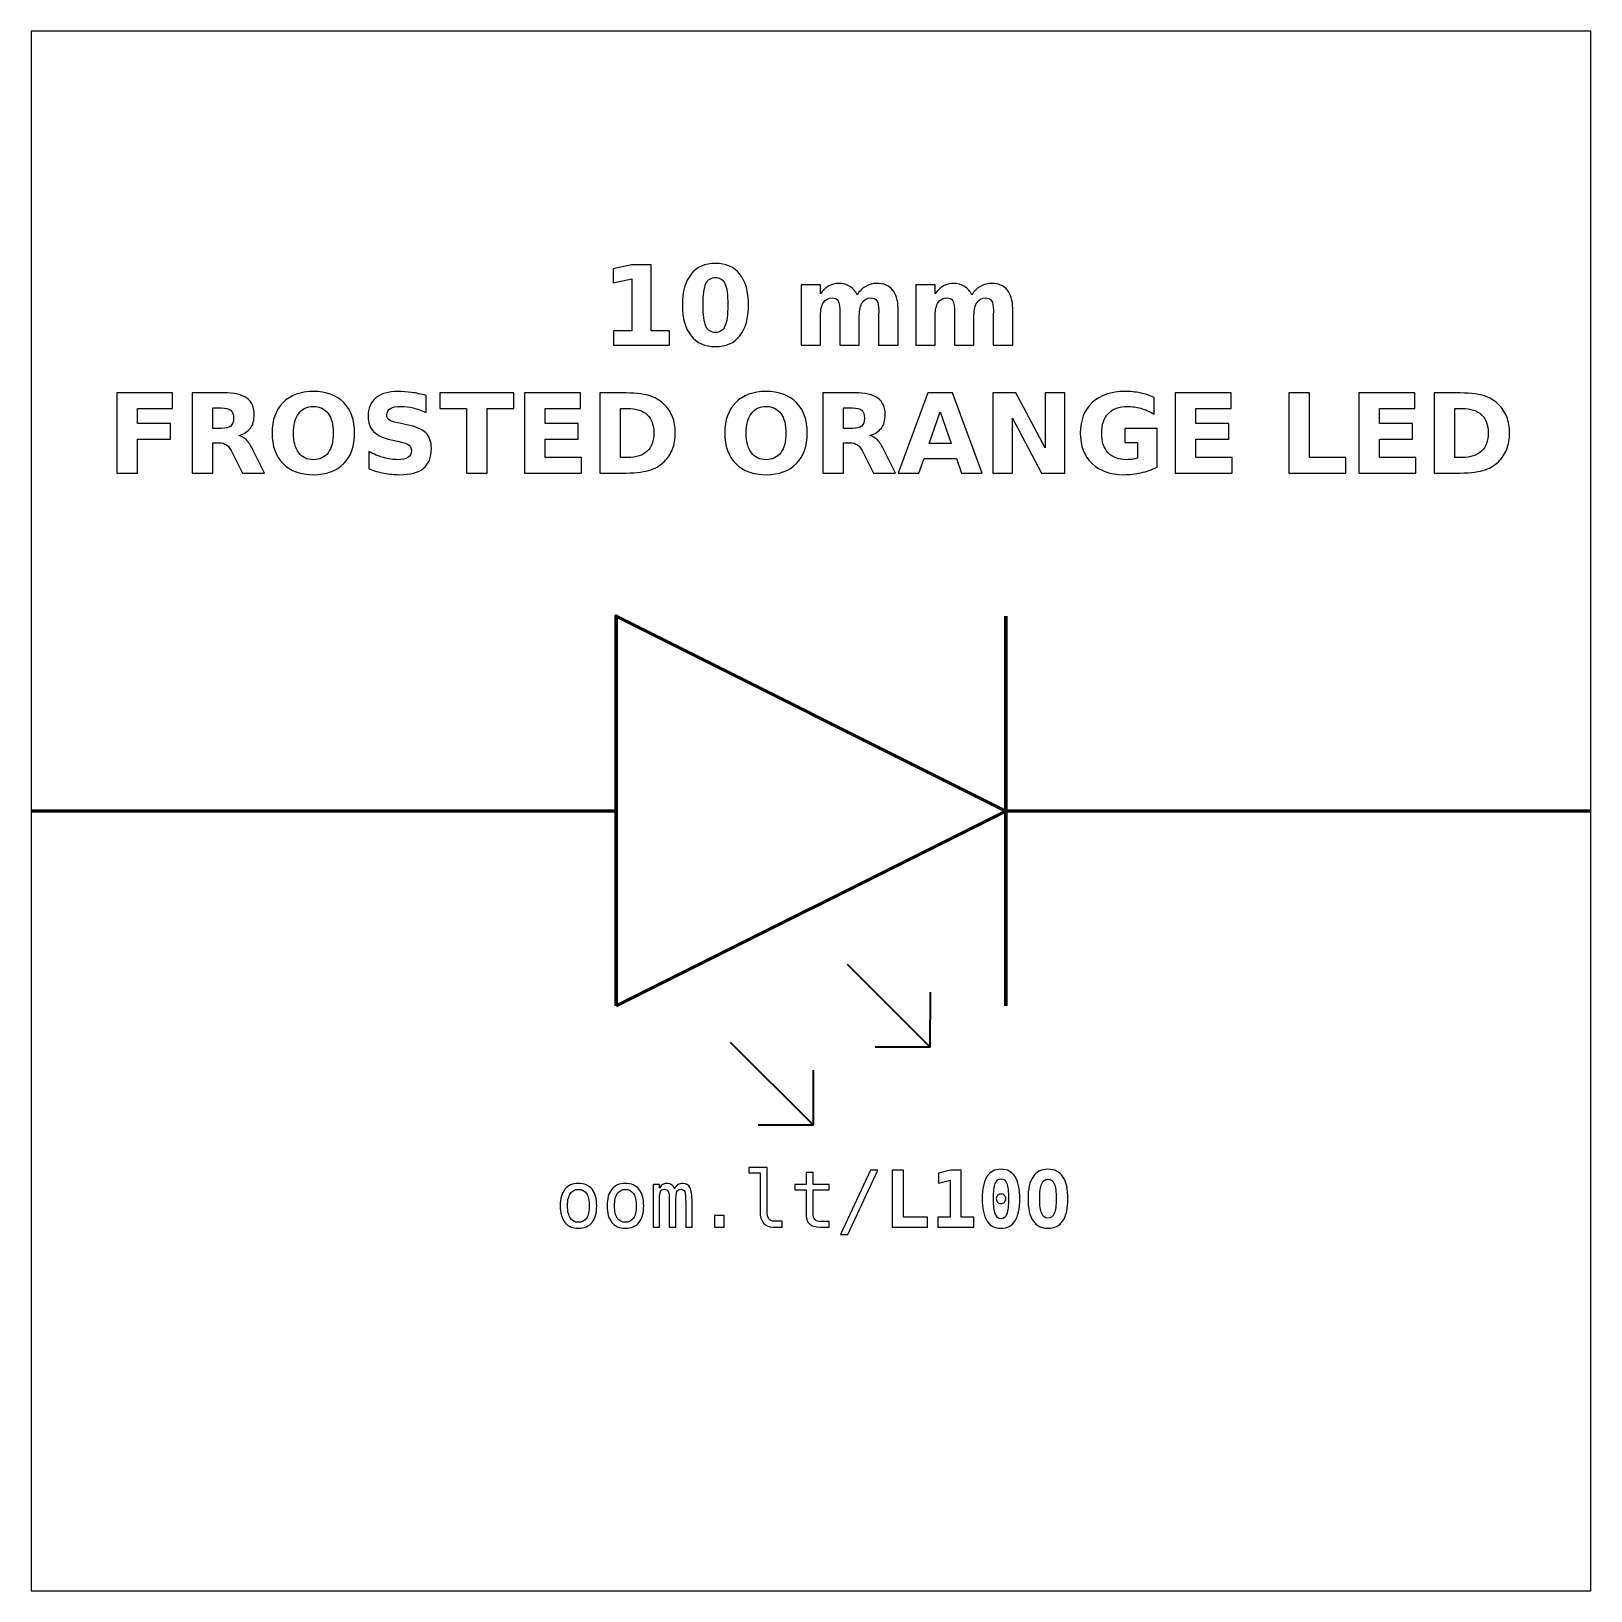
# Model space of a CAD drawing. Header units: centimetres. Extents: x -11.5 to -9.5, y -15.85 to -13.85.
import ezdxf

# ---------------------------------------------------------------- set-up
doc = ezdxf.new("R2010")
doc.units = ezdxf.units.CM
doc.header["$MEASUREMENT"] = 0
doc.layers.add('Layer 1', color=7, linetype='Continuous')

msp = doc.modelspace()

# ---------------------------------------------------------------- linework, layer by layer
at = {"layer": 'Layer 1', "color": 7}
msp.add_open_spline([(-11.5, -13.85), (-11.5, -13.85), (-9.5, -13.85), (-9.5, -13.85), (-9.5, -13.85), (-9.5, -13.85), (-9.5, -15.85), (-9.5, -15.85), (-9.5, -15.85), (-9.5, -15.85), (-11.5, -15.85), (-11.5, -15.85), (-11.5, -15.85), (-11.5, -15.85), (-11.5, -13.85), (-11.5, -13.85)], degree=3, knots=[0, 0, 0, 0, 0.25, 0.25, 0.25, 0.25, 0.5, 0.5, 0.5, 0.5, 0.75, 0.75, 0.75, 0.75, 1, 1, 1, 1], dxfattribs=at)
at = {"layer": 'Layer 1', "color": 250}
for points, knots in [([(-10.75327, -14.23414), (-10.75327, -14.23414), (-10.72984, -14.23414), (-10.72984, -14.23414), (-10.72984, -14.23414), (-10.72984, -14.23414), (-10.72984, -14.16765), (-10.72984, -14.16765), (-10.72984, -14.16765), (-10.72984, -14.16765), (-10.75388, -14.17262), (-10.75388, -14.17262), (-10.75388, -14.17262), (-10.75388, -14.17262), (-10.75388, -14.15455), (-10.75388, -14.15455), (-10.75388, -14.15455), (-10.75388, -14.15455), (-10.72998, -14.14959), (-10.72998, -14.14959), (-10.72998, -14.14959), (-10.72998, -14.14959), (-10.70477, -14.14959), (-10.70477, -14.14959), (-10.70477, -14.14959), (-10.70477, -14.14959), (-10.70477, -14.23414), (-10.70477, -14.23414), (-10.70477, -14.23414), (-10.70477, -14.23414), (-10.68135, -14.23414), (-10.68135, -14.23414), (-10.68135, -14.23414), (-10.68135, -14.23414), (-10.68135, -14.25246), (-10.68135, -14.25246), (-10.68135, -14.25246), (-10.68135, -14.25246), (-10.75327, -14.25246), (-10.75327, -14.25246), (-10.75327, -14.25246), (-10.75327, -14.25246), (-10.75327, -14.23414), (-10.75327, -14.23414)], [0, 0, 0, 0, 0.0909091, 0.0909091, 0.0909091, 0.0909091, 0.1818182, 0.1818182, 0.1818182, 0.1818182, 0.2727273, 0.2727273, 0.2727273, 0.2727273, 0.3636364, 0.3636364, 0.3636364, 0.3636364, 0.4545455, 0.4545455, 0.4545455, 0.4545455, 0.5454545, 0.5454545, 0.5454545, 0.5454545, 0.6363636, 0.6363636, 0.6363636, 0.6363636, 0.7272727, 0.7272727, 0.7272727, 0.7272727, 0.8181818, 0.8181818, 0.8181818, 0.8181818, 0.9090909, 0.9090909, 0.9090909, 0.9090909, 1, 1, 1, 1]), ([(-10.58017, -14.20112), (-10.58017, -14.21817), (-10.58384, -14.23132), (-10.5912, -14.24058), (-10.5912, -14.24058), (-10.59854, -14.24983), (-10.60898, -14.25446), (-10.62248, -14.25446), (-10.62248, -14.25446), (-10.63603, -14.25446), (-10.64649, -14.24983), (-10.65383, -14.24058), (-10.65383, -14.24058), (-10.66119, -14.23132), (-10.66486, -14.21817), (-10.66486, -14.20112), (-10.66486, -14.20112), (-10.66486, -14.18405), (-10.66119, -14.17087), (-10.65383, -14.16161), (-10.65383, -14.16161), (-10.64649, -14.15237), (-10.63603, -14.14773), (-10.62248, -14.14773), (-10.62248, -14.14773), (-10.60898, -14.14773), (-10.59854, -14.15237), (-10.5912, -14.16161), (-10.5912, -14.16161), (-10.58384, -14.17087), (-10.58017, -14.18405), (-10.58017, -14.20112)], [0, 0, 0, 0, 0.125, 0.125, 0.125, 0.125, 0.25, 0.25, 0.25, 0.25, 0.375, 0.375, 0.375, 0.375, 0.5, 0.5, 0.5, 0.5, 0.625, 0.625, 0.625, 0.625, 0.75, 0.75, 0.75, 0.75, 0.875, 0.875, 0.875, 0.875, 1, 1, 1, 1]), ([(-10.6067, -14.20093), (-10.6067, -14.18807), (-10.6079, -14.17901), (-10.61032, -14.17374), (-10.61032, -14.17374), (-10.61272, -14.1685), (-10.61679, -14.16587), (-10.62248, -14.16587), (-10.62248, -14.16587), (-10.62817, -14.16587), (-10.63224, -14.1685), (-10.63469, -14.17374), (-10.63469, -14.17374), (-10.63711, -14.17901), (-10.63833, -14.18807), (-10.63833, -14.20093), (-10.63833, -14.20093), (-10.63833, -14.21391), (-10.63711, -14.22309), (-10.63469, -14.2284), (-10.63469, -14.2284), (-10.63224, -14.23374), (-10.62817, -14.2364), (-10.62248, -14.2364), (-10.62248, -14.2364), (-10.61684, -14.2364), (-10.61279, -14.23374), (-10.61034, -14.2284), (-10.61034, -14.2284), (-10.60792, -14.22309), (-10.6067, -14.21391), (-10.6067, -14.20093)], [0, 0, 0, 0, 0.125, 0.125, 0.125, 0.125, 0.25, 0.25, 0.25, 0.25, 0.375, 0.375, 0.375, 0.375, 0.5, 0.5, 0.5, 0.5, 0.625, 0.625, 0.625, 0.625, 0.75, 0.75, 0.75, 0.75, 0.875, 0.875, 0.875, 0.875, 1, 1, 1, 1]), ([(-10.44092, -14.18811), (-10.43779, -14.18334), (-10.4341, -14.17969), (-10.42979, -14.1772), (-10.42979, -14.1772), (-10.42549, -14.17468), (-10.42079, -14.17344), (-10.41564, -14.17344), (-10.41564, -14.17344), (-10.40677, -14.17344), (-10.40002, -14.17617), (-10.39539, -14.18165), (-10.39539, -14.18165), (-10.39075, -14.1871), (-10.38842, -14.19505), (-10.38842, -14.20547), (-10.38842, -14.20547), (-10.38842, -14.20547), (-10.38842, -14.25246), (-10.38842, -14.25246), (-10.38842, -14.25246), (-10.38842, -14.25246), (-10.41324, -14.25246), (-10.41324, -14.25246), (-10.41324, -14.25246), (-10.41324, -14.25246), (-10.41324, -14.21222), (-10.41324, -14.21222), (-10.41324, -14.21222), (-10.41319, -14.21163), (-10.41317, -14.21102), (-10.41314, -14.21036), (-10.41314, -14.21036), (-10.41312, -14.20973), (-10.4131, -14.20881), (-10.4131, -14.20761), (-10.4131, -14.20761), (-10.4131, -14.20215), (-10.41389, -14.19818), (-10.41552, -14.19573), (-10.41552, -14.19573), (-10.41712, -14.19326), (-10.4197, -14.19204), (-10.42328, -14.19204), (-10.42328, -14.19204), (-10.42798, -14.19204), (-10.43158, -14.19397), (-10.43414, -14.19783), (-10.43414, -14.19783), (-10.43668, -14.20168), (-10.438, -14.20726), (-10.4381, -14.21457), (-10.4381, -14.21457), (-10.4381, -14.21457), (-10.4381, -14.25246), (-10.4381, -14.25246), (-10.4381, -14.25246), (-10.4381, -14.25246), (-10.46291, -14.25246), (-10.46291, -14.25246), (-10.46291, -14.25246), (-10.46291, -14.25246), (-10.46291, -14.21222), (-10.46291, -14.21222), (-10.46291, -14.21222), (-10.46291, -14.20368), (-10.46364, -14.19818), (-10.46512, -14.19573), (-10.46512, -14.19573), (-10.46658, -14.19326), (-10.46919, -14.19204), (-10.47295, -14.19204), (-10.47295, -14.19204), (-10.4777, -14.19204), (-10.48135, -14.19399), (-10.48391, -14.19787), (-10.48391, -14.19787), (-10.48647, -14.20175), (-10.48777, -14.20728), (-10.48777, -14.2145), (-10.48777, -14.2145), (-10.48777, -14.2145), (-10.48777, -14.25246), (-10.48777, -14.25246), (-10.48777, -14.25246), (-10.48777, -14.25246), (-10.51258, -14.25246), (-10.51258, -14.25246), (-10.51258, -14.25246), (-10.51258, -14.25246), (-10.51258, -14.1753), (-10.51258, -14.1753), (-10.51258, -14.1753), (-10.51258, -14.1753), (-10.48777, -14.1753), (-10.48777, -14.1753), (-10.48777, -14.1753), (-10.48777, -14.1753), (-10.48777, -14.18661), (-10.48777, -14.18661), (-10.48777, -14.18661), (-10.48473, -14.18223), (-10.48125, -14.17897), (-10.47732, -14.17675), (-10.47732, -14.17675), (-10.4734, -14.17454), (-10.46907, -14.17344), (-10.46434, -14.17344), (-10.46434, -14.17344), (-10.45903, -14.17344), (-10.4543, -14.17473), (-10.45023, -14.1773), (-10.45023, -14.1773), (-10.44614, -14.17988), (-10.44303, -14.18348), (-10.44092, -14.18811)], [0, 0, 0, 0, 0.0344828, 0.0344828, 0.0344828, 0.0344828, 0.0689655, 0.0689655, 0.0689655, 0.0689655, 0.1034483, 0.1034483, 0.1034483, 0.1034483, 0.137931, 0.137931, 0.137931, 0.137931, 0.1724138, 0.1724138, 0.1724138, 0.1724138, 0.2068966, 0.2068966, 0.2068966, 0.2068966, 0.2413793, 0.2413793, 0.2413793, 0.2413793, 0.2758621, 0.2758621, 0.2758621, 0.2758621, 0.3103448, 0.3103448, 0.3103448, 0.3103448, 0.3448276, 0.3448276, 0.3448276, 0.3448276, 0.3793103, 0.3793103, 0.3793103, 0.3793103, 0.4137931, 0.4137931, 0.4137931, 0.4137931, 0.4482759, 0.4482759, 0.4482759, 0.4482759, 0.4827586, 0.4827586, 0.4827586, 0.4827586, 0.5172414, 0.5172414, 0.5172414, 0.5172414, 0.5517241, 0.5517241, 0.5517241, 0.5517241, 0.5862069, 0.5862069, 0.5862069, 0.5862069, 0.6206897, 0.6206897, 0.6206897, 0.6206897, 0.6551724, 0.6551724, 0.6551724, 0.6551724, 0.6896552, 0.6896552, 0.6896552, 0.6896552, 0.7241379, 0.7241379, 0.7241379, 0.7241379, 0.7586207, 0.7586207, 0.7586207, 0.7586207, 0.7931034, 0.7931034, 0.7931034, 0.7931034, 0.8275862, 0.8275862, 0.8275862, 0.8275862, 0.862069, 0.862069, 0.862069, 0.862069, 0.8965517, 0.8965517, 0.8965517, 0.8965517, 0.9310345, 0.9310345, 0.9310345, 0.9310345, 0.9655172, 0.9655172, 0.9655172, 0.9655172, 1, 1, 1, 1]), ([(-10.29388, -14.18811), (-10.29075, -14.18334), (-10.28706, -14.17969), (-10.28275, -14.1772), (-10.28275, -14.1772), (-10.27845, -14.17468), (-10.27375, -14.17344), (-10.2686, -14.17344), (-10.2686, -14.17344), (-10.25973, -14.17344), (-10.25298, -14.17617), (-10.24835, -14.18165), (-10.24835, -14.18165), (-10.24371, -14.1871), (-10.24138, -14.19505), (-10.24138, -14.20547), (-10.24138, -14.20547), (-10.24138, -14.20547), (-10.24138, -14.25246), (-10.24138, -14.25246), (-10.24138, -14.25246), (-10.24138, -14.25246), (-10.2662, -14.25246), (-10.2662, -14.25246), (-10.2662, -14.25246), (-10.2662, -14.25246), (-10.2662, -14.21222), (-10.2662, -14.21222), (-10.2662, -14.21222), (-10.26615, -14.21163), (-10.26613, -14.21102), (-10.2661, -14.21036), (-10.2661, -14.21036), (-10.26608, -14.20973), (-10.26606, -14.20881), (-10.26606, -14.20761), (-10.26606, -14.20761), (-10.26606, -14.20215), (-10.26685, -14.19818), (-10.26848, -14.19573), (-10.26848, -14.19573), (-10.27008, -14.19326), (-10.27266, -14.19204), (-10.27624, -14.19204), (-10.27624, -14.19204), (-10.28094, -14.19204), (-10.28454, -14.19397), (-10.2871, -14.19783), (-10.2871, -14.19783), (-10.28964, -14.20168), (-10.29096, -14.20726), (-10.29106, -14.21457), (-10.29106, -14.21457), (-10.29106, -14.21457), (-10.29106, -14.25246), (-10.29106, -14.25246), (-10.29106, -14.25246), (-10.29106, -14.25246), (-10.31587, -14.25246), (-10.31587, -14.25246), (-10.31587, -14.25246), (-10.31587, -14.25246), (-10.31587, -14.21222), (-10.31587, -14.21222), (-10.31587, -14.21222), (-10.31587, -14.20368), (-10.3166, -14.19818), (-10.31808, -14.19573), (-10.31808, -14.19573), (-10.31954, -14.19326), (-10.32215, -14.19204), (-10.32591, -14.19204), (-10.32591, -14.19204), (-10.33066, -14.19204), (-10.33431, -14.19399), (-10.33687, -14.19787), (-10.33687, -14.19787), (-10.33943, -14.20175), (-10.34073, -14.20728), (-10.34073, -14.2145), (-10.34073, -14.2145), (-10.34073, -14.2145), (-10.34073, -14.25246), (-10.34073, -14.25246), (-10.34073, -14.25246), (-10.34073, -14.25246), (-10.36554, -14.25246), (-10.36554, -14.25246), (-10.36554, -14.25246), (-10.36554, -14.25246), (-10.36554, -14.1753), (-10.36554, -14.1753), (-10.36554, -14.1753), (-10.36554, -14.1753), (-10.34073, -14.1753), (-10.34073, -14.1753), (-10.34073, -14.1753), (-10.34073, -14.1753), (-10.34073, -14.18661), (-10.34073, -14.18661), (-10.34073, -14.18661), (-10.33769, -14.18223), (-10.33421, -14.17897), (-10.33028, -14.17675), (-10.33028, -14.17675), (-10.32636, -14.17454), (-10.32203, -14.17344), (-10.3173, -14.17344), (-10.3173, -14.17344), (-10.31199, -14.17344), (-10.30726, -14.17473), (-10.30319, -14.1773), (-10.30319, -14.1773), (-10.2991, -14.17988), (-10.29599, -14.18348), (-10.29388, -14.18811)], [0, 0, 0, 0, 0.0344828, 0.0344828, 0.0344828, 0.0344828, 0.0689655, 0.0689655, 0.0689655, 0.0689655, 0.1034483, 0.1034483, 0.1034483, 0.1034483, 0.137931, 0.137931, 0.137931, 0.137931, 0.1724138, 0.1724138, 0.1724138, 0.1724138, 0.2068966, 0.2068966, 0.2068966, 0.2068966, 0.2413793, 0.2413793, 0.2413793, 0.2413793, 0.2758621, 0.2758621, 0.2758621, 0.2758621, 0.3103448, 0.3103448, 0.3103448, 0.3103448, 0.3448276, 0.3448276, 0.3448276, 0.3448276, 0.3793103, 0.3793103, 0.3793103, 0.3793103, 0.4137931, 0.4137931, 0.4137931, 0.4137931, 0.4482759, 0.4482759, 0.4482759, 0.4482759, 0.4827586, 0.4827586, 0.4827586, 0.4827586, 0.5172414, 0.5172414, 0.5172414, 0.5172414, 0.5517241, 0.5517241, 0.5517241, 0.5517241, 0.5862069, 0.5862069, 0.5862069, 0.5862069, 0.6206897, 0.6206897, 0.6206897, 0.6206897, 0.6551724, 0.6551724, 0.6551724, 0.6551724, 0.6896552, 0.6896552, 0.6896552, 0.6896552, 0.7241379, 0.7241379, 0.7241379, 0.7241379, 0.7586207, 0.7586207, 0.7586207, 0.7586207, 0.7931034, 0.7931034, 0.7931034, 0.7931034, 0.8275862, 0.8275862, 0.8275862, 0.8275862, 0.862069, 0.862069, 0.862069, 0.862069, 0.8965517, 0.8965517, 0.8965517, 0.8965517, 0.9310345, 0.9310345, 0.9310345, 0.9310345, 0.9655172, 0.9655172, 0.9655172, 0.9655172, 1, 1, 1, 1]), ([(-11.39018, -14.31384), (-11.39018, -14.31384), (-11.31859, -14.31384), (-11.31859, -14.31384), (-11.31859, -14.31384), (-11.31859, -14.31384), (-11.31859, -14.3339), (-11.31859, -14.3339), (-11.31859, -14.3339), (-11.31859, -14.3339), (-11.36365, -14.3339), (-11.36365, -14.3339), (-11.36365, -14.3339), (-11.36365, -14.3339), (-11.36365, -14.35305), (-11.36365, -14.35305), (-11.36365, -14.35305), (-11.36365, -14.35305), (-11.32127, -14.35305), (-11.32127, -14.35305), (-11.32127, -14.35305), (-11.32127, -14.35305), (-11.32127, -14.37311), (-11.32127, -14.37311), (-11.32127, -14.37311), (-11.32127, -14.37311), (-11.36365, -14.37311), (-11.36365, -14.37311), (-11.36365, -14.37311), (-11.36365, -14.37311), (-11.36365, -14.41671), (-11.36365, -14.41671), (-11.36365, -14.41671), (-11.36365, -14.41671), (-11.39018, -14.41671), (-11.39018, -14.41671), (-11.39018, -14.41671), (-11.39018, -14.41671), (-11.39018, -14.31384), (-11.39018, -14.31384)], [0, 0, 0, 0, 0.1, 0.1, 0.1, 0.1, 0.2, 0.2, 0.2, 0.2, 0.3, 0.3, 0.3, 0.3, 0.4, 0.4, 0.4, 0.4, 0.5, 0.5, 0.5, 0.5, 0.6, 0.6, 0.6, 0.6, 0.7, 0.7, 0.7, 0.7, 0.8, 0.8, 0.8, 0.8, 0.9, 0.9, 0.9, 0.9, 1, 1, 1, 1]), ([(-11.26725, -14.37779), (-11.26725, -14.37779), (-11.26725, -14.41671), (-11.26725, -14.41671), (-11.26725, -14.41671), (-11.26725, -14.41671), (-11.29378, -14.41671), (-11.29378, -14.41671), (-11.29378, -14.41671), (-11.29378, -14.41671), (-11.29378, -14.31384), (-11.29378, -14.31384), (-11.29378, -14.31384), (-11.29378, -14.31384), (-11.25326, -14.31384), (-11.25326, -14.31384), (-11.25326, -14.31384), (-11.23971, -14.31384), (-11.22976, -14.31612), (-11.22346, -14.32066), (-11.22346, -14.32066), (-11.21714, -14.3252), (-11.21398, -14.3324), (-11.21398, -14.34223), (-11.21398, -14.34223), (-11.21398, -14.34902), (-11.21563, -14.35462), (-11.2189, -14.35897), (-11.2189, -14.35897), (-11.22219, -14.36335), (-11.22715, -14.36657), (-11.23376, -14.36862), (-11.23376, -14.36862), (-11.23014, -14.36946), (-11.22687, -14.37132), (-11.224, -14.37424), (-11.224, -14.37424), (-11.22113, -14.37715), (-11.21824, -14.38157), (-11.2153, -14.3875), (-11.2153, -14.3875), (-11.2153, -14.3875), (-11.20088, -14.41671), (-11.20088, -14.41671), (-11.20088, -14.41671), (-11.20088, -14.41671), (-11.22915, -14.41671), (-11.22915, -14.41671), (-11.22915, -14.41671), (-11.22915, -14.41671), (-11.24169, -14.39115), (-11.24169, -14.39115), (-11.24169, -14.39115), (-11.2442, -14.38602), (-11.24677, -14.38249), (-11.24938, -14.38061), (-11.24938, -14.38061), (-11.25197, -14.37873), (-11.25542, -14.37779), (-11.25975, -14.37779), (-11.25975, -14.37779), (-11.25975, -14.37779), (-11.26725, -14.37779), (-11.26725, -14.37779)], [0, 0, 0, 0, 0.0625, 0.0625, 0.0625, 0.0625, 0.125, 0.125, 0.125, 0.125, 0.1875, 0.1875, 0.1875, 0.1875, 0.25, 0.25, 0.25, 0.25, 0.3125, 0.3125, 0.3125, 0.3125, 0.375, 0.375, 0.375, 0.375, 0.4375, 0.4375, 0.4375, 0.4375, 0.5, 0.5, 0.5, 0.5, 0.5625, 0.5625, 0.5625, 0.5625, 0.625, 0.625, 0.625, 0.625, 0.6875, 0.6875, 0.6875, 0.6875, 0.75, 0.75, 0.75, 0.75, 0.8125, 0.8125, 0.8125, 0.8125, 0.875, 0.875, 0.875, 0.875, 0.9375, 0.9375, 0.9375, 0.9375, 1, 1, 1, 1]), ([(-11.13814, -14.31198), (-11.12161, -14.31198), (-11.10865, -14.31671), (-11.09929, -14.32619), (-11.09929, -14.32619), (-11.08991, -14.33564), (-11.08523, -14.34869), (-11.08523, -14.36537), (-11.08523, -14.36537), (-11.08523, -14.382), (-11.08991, -14.39505), (-11.09929, -14.4045), (-11.09929, -14.4045), (-11.10865, -14.41398), (-11.12161, -14.41871), (-11.13814, -14.41871), (-11.13814, -14.41871), (-11.15463, -14.41871), (-11.16756, -14.41398), (-11.17697, -14.4045), (-11.17697, -14.4045), (-11.18635, -14.39505), (-11.19106, -14.382), (-11.19106, -14.36537), (-11.19106, -14.36537), (-11.19106, -14.34869), (-11.18635, -14.33564), (-11.17697, -14.32619), (-11.17697, -14.32619), (-11.16756, -14.31671), (-11.15463, -14.31198), (-11.13814, -14.31198)], [0, 0, 0, 0, 0.125, 0.125, 0.125, 0.125, 0.25, 0.25, 0.25, 0.25, 0.375, 0.375, 0.375, 0.375, 0.5, 0.5, 0.5, 0.5, 0.625, 0.625, 0.625, 0.625, 0.75, 0.75, 0.75, 0.75, 0.875, 0.875, 0.875, 0.875, 1, 1, 1, 1]), ([(-10.99357, -14.31709), (-10.99357, -14.31709), (-10.99357, -14.33884), (-10.99357, -14.33884), (-10.99357, -14.33884), (-10.99922, -14.33632), (-11.00474, -14.33442), (-11.0101, -14.33313), (-11.0101, -14.33313), (-11.01549, -14.33183), (-11.02057, -14.3312), (-11.02534, -14.3312), (-11.02534, -14.3312), (-11.03167, -14.3312), (-11.03637, -14.33207), (-11.03941, -14.33381), (-11.03941, -14.33381), (-11.04244, -14.33557), (-11.04395, -14.33828), (-11.04395, -14.34195), (-11.04395, -14.34195), (-11.04395, -14.3447), (-11.04294, -14.34686), (-11.04089, -14.34839), (-11.04089, -14.34839), (-11.03884, -14.34992), (-11.03513, -14.35126), (-11.02974, -14.35236), (-11.02974, -14.35236), (-11.02974, -14.35236), (-11.01845, -14.35462), (-11.01845, -14.35462), (-11.01845, -14.35462), (-11.007, -14.35693), (-10.99889, -14.36041), (-10.99407, -14.36511), (-10.99407, -14.36511), (-10.98924, -14.36979), (-10.98682, -14.37645), (-10.98682, -14.38508), (-10.98682, -14.38508), (-10.98682, -14.39644), (-10.99018, -14.40488), (-10.99691, -14.41041), (-10.99691, -14.41041), (-11.00364, -14.41593), (-11.01391, -14.41871), (-11.02774, -14.41871), (-11.02774, -14.41871), (-11.03428, -14.41871), (-11.04082, -14.4181), (-11.04738, -14.41685), (-11.04738, -14.41685), (-11.05394, -14.4156), (-11.06053, -14.41377), (-11.06709, -14.41135), (-11.06709, -14.41135), (-11.06709, -14.41135), (-11.06709, -14.38896), (-11.06709, -14.38896), (-11.06709, -14.38896), (-11.06053, -14.39244), (-11.05418, -14.39507), (-11.04804, -14.39684), (-11.04804, -14.39684), (-11.0419, -14.3986), (-11.036, -14.39949), (-11.03031, -14.39949), (-11.03031, -14.39949), (-11.02452, -14.39949), (-11.02008, -14.39853), (-11.017, -14.3966), (-11.017, -14.3966), (-11.01391, -14.39467), (-11.01239, -14.39192), (-11.01239, -14.38832), (-11.01239, -14.38832), (-11.01239, -14.38512), (-11.01342, -14.38263), (-11.01551, -14.38089), (-11.01551, -14.38089), (-11.01761, -14.37915), (-11.02177, -14.37758), (-11.02803, -14.37621), (-11.02803, -14.37621), (-11.02803, -14.37621), (-11.0383, -14.37393), (-11.0383, -14.37393), (-11.0383, -14.37393), (-11.04858, -14.37172), (-11.05611, -14.36822), (-11.06086, -14.36339), (-11.06086, -14.36339), (-11.06561, -14.35857), (-11.06798, -14.35206), (-11.06798, -14.3439), (-11.06798, -14.3439), (-11.06798, -14.33364), (-11.06467, -14.32576), (-11.05806, -14.32026), (-11.05806, -14.32026), (-11.05145, -14.31473), (-11.04195, -14.31198), (-11.02953, -14.31198), (-11.02953, -14.31198), (-11.02389, -14.31198), (-11.01808, -14.31241), (-11.0121, -14.31325), (-11.0121, -14.31325), (-11.00613, -14.3141), (-10.99995, -14.31537), (-10.99357, -14.31709)], [0, 0, 0, 0, 0.0357143, 0.0357143, 0.0357143, 0.0357143, 0.0714286, 0.0714286, 0.0714286, 0.0714286, 0.1071429, 0.1071429, 0.1071429, 0.1071429, 0.1428571, 0.1428571, 0.1428571, 0.1428571, 0.1785714, 0.1785714, 0.1785714, 0.1785714, 0.2142857, 0.2142857, 0.2142857, 0.2142857, 0.25, 0.25, 0.25, 0.25, 0.2857143, 0.2857143, 0.2857143, 0.2857143, 0.3214286, 0.3214286, 0.3214286, 0.3214286, 0.3571429, 0.3571429, 0.3571429, 0.3571429, 0.3928571, 0.3928571, 0.3928571, 0.3928571, 0.4285714, 0.4285714, 0.4285714, 0.4285714, 0.4642857, 0.4642857, 0.4642857, 0.4642857, 0.5, 0.5, 0.5, 0.5, 0.5357143, 0.5357143, 0.5357143, 0.5357143, 0.5714286, 0.5714286, 0.5714286, 0.5714286, 0.6071429, 0.6071429, 0.6071429, 0.6071429, 0.6428571, 0.6428571, 0.6428571, 0.6428571, 0.6785714, 0.6785714, 0.6785714, 0.6785714, 0.7142857, 0.7142857, 0.7142857, 0.7142857, 0.75, 0.75, 0.75, 0.75, 0.7857143, 0.7857143, 0.7857143, 0.7857143, 0.8214286, 0.8214286, 0.8214286, 0.8214286, 0.8571429, 0.8571429, 0.8571429, 0.8571429, 0.8928571, 0.8928571, 0.8928571, 0.8928571, 0.9285714, 0.9285714, 0.9285714, 0.9285714, 0.9642857, 0.9642857, 0.9642857, 0.9642857, 1, 1, 1, 1]), ([(-10.97582, -14.31384), (-10.97582, -14.31384), (-10.88102, -14.31384), (-10.88102, -14.31384), (-10.88102, -14.31384), (-10.88102, -14.31384), (-10.88102, -14.3339), (-10.88102, -14.3339), (-10.88102, -14.3339), (-10.88102, -14.3339), (-10.91512, -14.3339), (-10.91512, -14.3339), (-10.91512, -14.3339), (-10.91512, -14.3339), (-10.91512, -14.41671), (-10.91512, -14.41671), (-10.91512, -14.41671), (-10.91512, -14.41671), (-10.94165, -14.41671), (-10.94165, -14.41671), (-10.94165, -14.41671), (-10.94165, -14.41671), (-10.94165, -14.3339), (-10.94165, -14.3339), (-10.94165, -14.3339), (-10.94165, -14.3339), (-10.97582, -14.3339), (-10.97582, -14.3339), (-10.97582, -14.3339), (-10.97582, -14.3339), (-10.97582, -14.31384), (-10.97582, -14.31384)], [0, 0, 0, 0, 0.125, 0.125, 0.125, 0.125, 0.25, 0.25, 0.25, 0.25, 0.375, 0.375, 0.375, 0.375, 0.5, 0.5, 0.5, 0.5, 0.625, 0.625, 0.625, 0.625, 0.75, 0.75, 0.75, 0.75, 0.875, 0.875, 0.875, 0.875, 1, 1, 1, 1]), ([(-10.86728, -14.31384), (-10.86728, -14.31384), (-10.79569, -14.31384), (-10.79569, -14.31384), (-10.79569, -14.31384), (-10.79569, -14.31384), (-10.79569, -14.3339), (-10.79569, -14.3339), (-10.79569, -14.3339), (-10.79569, -14.3339), (-10.84075, -14.3339), (-10.84075, -14.3339), (-10.84075, -14.3339), (-10.84075, -14.3339), (-10.84075, -14.35305), (-10.84075, -14.35305), (-10.84075, -14.35305), (-10.84075, -14.35305), (-10.7984, -14.35305), (-10.7984, -14.35305), (-10.7984, -14.35305), (-10.7984, -14.35305), (-10.7984, -14.37311), (-10.7984, -14.37311), (-10.7984, -14.37311), (-10.7984, -14.37311), (-10.84075, -14.37311), (-10.84075, -14.37311), (-10.84075, -14.37311), (-10.84075, -14.37311), (-10.84075, -14.39665), (-10.84075, -14.39665), (-10.84075, -14.39665), (-10.84075, -14.39665), (-10.79419, -14.39665), (-10.79419, -14.39665), (-10.79419, -14.39665), (-10.79419, -14.39665), (-10.79419, -14.41671), (-10.79419, -14.41671), (-10.79419, -14.41671), (-10.79419, -14.41671), (-10.86728, -14.41671), (-10.86728, -14.41671), (-10.86728, -14.41671), (-10.86728, -14.41671), (-10.86728, -14.31384), (-10.86728, -14.31384)], [0, 0, 0, 0, 0.0833333, 0.0833333, 0.0833333, 0.0833333, 0.1666667, 0.1666667, 0.1666667, 0.1666667, 0.25, 0.25, 0.25, 0.25, 0.3333333, 0.3333333, 0.3333333, 0.3333333, 0.4166667, 0.4166667, 0.4166667, 0.4166667, 0.5, 0.5, 0.5, 0.5, 0.5833333, 0.5833333, 0.5833333, 0.5833333, 0.6666667, 0.6666667, 0.6666667, 0.6666667, 0.75, 0.75, 0.75, 0.75, 0.8333333, 0.8333333, 0.8333333, 0.8333333, 0.9166667, 0.9166667, 0.9166667, 0.9166667, 1, 1, 1, 1]), ([(-10.77088, -14.31384), (-10.77088, -14.31384), (-10.74289, -14.31384), (-10.74289, -14.31384), (-10.74289, -14.31384), (-10.72728, -14.31384), (-10.71566, -14.31495), (-10.70802, -14.31718), (-10.70802, -14.31718), (-10.70037, -14.31941), (-10.69381, -14.32318), (-10.68833, -14.32852), (-10.68833, -14.32852), (-10.68351, -14.33315), (-10.67994, -14.33851), (-10.67758, -14.34458), (-10.67758, -14.34458), (-10.67526, -14.35062), (-10.67408, -14.35749), (-10.67408, -14.36518), (-10.67408, -14.36518), (-10.67408, -14.37294), (-10.67526, -14.37986), (-10.67758, -14.38595), (-10.67758, -14.38595), (-10.67994, -14.39204), (-10.68351, -14.3974), (-10.68833, -14.40203), (-10.68833, -14.40203), (-10.69386, -14.40737), (-10.70047, -14.41114), (-10.70818, -14.41337), (-10.70818, -14.41337), (-10.7159, -14.4156), (-10.72747, -14.41671), (-10.74289, -14.41671), (-10.74289, -14.41671), (-10.74289, -14.41671), (-10.77088, -14.41671), (-10.77088, -14.41671), (-10.77088, -14.41671), (-10.77088, -14.41671), (-10.77088, -14.31384), (-10.77088, -14.31384)], [0, 0, 0, 0, 0.0909091, 0.0909091, 0.0909091, 0.0909091, 0.1818182, 0.1818182, 0.1818182, 0.1818182, 0.2727273, 0.2727273, 0.2727273, 0.2727273, 0.3636364, 0.3636364, 0.3636364, 0.3636364, 0.4545455, 0.4545455, 0.4545455, 0.4545455, 0.5454545, 0.5454545, 0.5454545, 0.5454545, 0.6363636, 0.6363636, 0.6363636, 0.6363636, 0.7272727, 0.7272727, 0.7272727, 0.7272727, 0.8181818, 0.8181818, 0.8181818, 0.8181818, 0.9090909, 0.9090909, 0.9090909, 0.9090909, 1, 1, 1, 1]), ([(-10.55764, -14.31198), (-10.54111, -14.31198), (-10.52815, -14.31671), (-10.51879, -14.32619), (-10.51879, -14.32619), (-10.50941, -14.33564), (-10.50473, -14.34869), (-10.50473, -14.36537), (-10.50473, -14.36537), (-10.50473, -14.382), (-10.50941, -14.39505), (-10.51879, -14.4045), (-10.51879, -14.4045), (-10.52815, -14.41398), (-10.54111, -14.41871), (-10.55764, -14.41871), (-10.55764, -14.41871), (-10.57413, -14.41871), (-10.58706, -14.41398), (-10.59647, -14.4045), (-10.59647, -14.4045), (-10.60585, -14.39505), (-10.61056, -14.382), (-10.61056, -14.36537), (-10.61056, -14.36537), (-10.61056, -14.34869), (-10.60585, -14.33564), (-10.59647, -14.32619), (-10.59647, -14.32619), (-10.58706, -14.31671), (-10.57413, -14.31198), (-10.55764, -14.31198)], [0, 0, 0, 0, 0.125, 0.125, 0.125, 0.125, 0.25, 0.25, 0.25, 0.25, 0.375, 0.375, 0.375, 0.375, 0.5, 0.5, 0.5, 0.5, 0.625, 0.625, 0.625, 0.625, 0.75, 0.75, 0.75, 0.75, 0.875, 0.875, 0.875, 0.875, 1, 1, 1, 1]), ([(-10.45813, -14.37779), (-10.45813, -14.37779), (-10.45813, -14.41671), (-10.45813, -14.41671), (-10.45813, -14.41671), (-10.45813, -14.41671), (-10.48466, -14.41671), (-10.48466, -14.41671), (-10.48466, -14.41671), (-10.48466, -14.41671), (-10.48466, -14.31384), (-10.48466, -14.31384), (-10.48466, -14.31384), (-10.48466, -14.31384), (-10.44414, -14.31384), (-10.44414, -14.31384), (-10.44414, -14.31384), (-10.43059, -14.31384), (-10.42064, -14.31612), (-10.41434, -14.32066), (-10.41434, -14.32066), (-10.40802, -14.3252), (-10.40486, -14.3324), (-10.40486, -14.34223), (-10.40486, -14.34223), (-10.40486, -14.34902), (-10.40651, -14.35462), (-10.40978, -14.35897), (-10.40978, -14.35897), (-10.41307, -14.36335), (-10.41803, -14.36657), (-10.42464, -14.36862), (-10.42464, -14.36862), (-10.42102, -14.36946), (-10.41775, -14.37132), (-10.41488, -14.37424), (-10.41488, -14.37424), (-10.41201, -14.37715), (-10.40912, -14.38157), (-10.40618, -14.3875), (-10.40618, -14.3875), (-10.40618, -14.3875), (-10.39176, -14.41671), (-10.39176, -14.41671), (-10.39176, -14.41671), (-10.39176, -14.41671), (-10.42003, -14.41671), (-10.42003, -14.41671), (-10.42003, -14.41671), (-10.42003, -14.41671), (-10.43257, -14.39115), (-10.43257, -14.39115), (-10.43257, -14.39115), (-10.43508, -14.38602), (-10.43765, -14.38249), (-10.44026, -14.38061), (-10.44026, -14.38061), (-10.44285, -14.37873), (-10.4463, -14.37779), (-10.45063, -14.37779), (-10.45063, -14.37779), (-10.45063, -14.37779), (-10.45813, -14.37779), (-10.45813, -14.37779)], [0, 0, 0, 0, 0.0625, 0.0625, 0.0625, 0.0625, 0.125, 0.125, 0.125, 0.125, 0.1875, 0.1875, 0.1875, 0.1875, 0.25, 0.25, 0.25, 0.25, 0.3125, 0.3125, 0.3125, 0.3125, 0.375, 0.375, 0.375, 0.375, 0.4375, 0.4375, 0.4375, 0.4375, 0.5, 0.5, 0.5, 0.5, 0.5625, 0.5625, 0.5625, 0.5625, 0.625, 0.625, 0.625, 0.625, 0.6875, 0.6875, 0.6875, 0.6875, 0.75, 0.75, 0.75, 0.75, 0.8125, 0.8125, 0.8125, 0.8125, 0.875, 0.875, 0.875, 0.875, 0.9375, 0.9375, 0.9375, 0.9375, 1, 1, 1, 1]), ([(-10.31359, -14.39799), (-10.31359, -14.39799), (-10.35508, -14.39799), (-10.35508, -14.39799), (-10.35508, -14.39799), (-10.35508, -14.39799), (-10.36162, -14.41671), (-10.36162, -14.41671), (-10.36162, -14.41671), (-10.36162, -14.41671), (-10.38829, -14.41671), (-10.38829, -14.41671), (-10.38829, -14.41671), (-10.38829, -14.41671), (-10.35019, -14.31384), (-10.35019, -14.31384), (-10.35019, -14.31384), (-10.35019, -14.31384), (-10.31856, -14.31384), (-10.31856, -14.31384), (-10.31856, -14.31384), (-10.31856, -14.31384), (-10.28046, -14.41671), (-10.28046, -14.41671), (-10.28046, -14.41671), (-10.28046, -14.41671), (-10.30713, -14.41671), (-10.30713, -14.41671), (-10.30713, -14.41671), (-10.30713, -14.41671), (-10.31359, -14.39799), (-10.31359, -14.39799)], [0, 0, 0, 0, 0.125, 0.125, 0.125, 0.125, 0.25, 0.25, 0.25, 0.25, 0.375, 0.375, 0.375, 0.375, 0.5, 0.5, 0.5, 0.5, 0.625, 0.625, 0.625, 0.625, 0.75, 0.75, 0.75, 0.75, 0.875, 0.875, 0.875, 0.875, 1, 1, 1, 1]), ([(-10.26679, -14.31384), (-10.26679, -14.31384), (-10.23716, -14.31384), (-10.23716, -14.31384), (-10.23716, -14.31384), (-10.23716, -14.31384), (-10.19974, -14.3844), (-10.19974, -14.3844), (-10.19974, -14.3844), (-10.19974, -14.3844), (-10.19974, -14.31384), (-10.19974, -14.31384), (-10.19974, -14.31384), (-10.19974, -14.31384), (-10.1746, -14.31384), (-10.1746, -14.31384), (-10.1746, -14.31384), (-10.1746, -14.31384), (-10.1746, -14.41671), (-10.1746, -14.41671), (-10.1746, -14.41671), (-10.1746, -14.41671), (-10.20423, -14.41671), (-10.20423, -14.41671), (-10.20423, -14.41671), (-10.20423, -14.41671), (-10.24165, -14.34615), (-10.24165, -14.34615), (-10.24165, -14.34615), (-10.24165, -14.34615), (-10.24165, -14.41671), (-10.24165, -14.41671), (-10.24165, -14.41671), (-10.24165, -14.41671), (-10.26679, -14.41671), (-10.26679, -14.41671), (-10.26679, -14.41671), (-10.26679, -14.41671), (-10.26679, -14.31384), (-10.26679, -14.31384)], [0, 0, 0, 0, 0.1, 0.1, 0.1, 0.1, 0.2, 0.2, 0.2, 0.2, 0.3, 0.3, 0.3, 0.3, 0.4, 0.4, 0.4, 0.4, 0.5, 0.5, 0.5, 0.5, 0.6, 0.6, 0.6, 0.6, 0.7, 0.7, 0.7, 0.7, 0.8, 0.8, 0.8, 0.8, 0.9, 0.9, 0.9, 0.9, 1, 1, 1, 1]), ([(-10.05623, -14.40907), (-10.06284, -14.41229), (-10.0697, -14.41469), (-10.07683, -14.41631), (-10.07683, -14.41631), (-10.08396, -14.41791), (-10.09129, -14.41871), (-10.09889, -14.41871), (-10.09889, -14.41871), (-10.11601, -14.41871), (-10.12958, -14.41391), (-10.1396, -14.40434), (-10.1396, -14.40434), (-10.14962, -14.39477), (-10.15463, -14.38179), (-10.15463, -14.36537), (-10.15463, -14.36537), (-10.15463, -14.34879), (-10.14952, -14.33576), (-10.13934, -14.32623), (-10.13934, -14.32623), (-10.12913, -14.31673), (-10.11516, -14.31198), (-10.09743, -14.31198), (-10.09743, -14.31198), (-10.09059, -14.31198), (-10.08403, -14.31262), (-10.07775, -14.31391), (-10.07775, -14.31391), (-10.07149, -14.3152), (-10.06556, -14.31711), (-10.06001, -14.31963), (-10.06001, -14.31963), (-10.06001, -14.31963), (-10.06001, -14.34091), (-10.06001, -14.34091), (-10.06001, -14.34091), (-10.06575, -14.33764), (-10.07147, -14.33522), (-10.07714, -14.33362), (-10.07714, -14.33362), (-10.0828, -14.332), (-10.08849, -14.3312), (-10.09419, -14.3312), (-10.09419, -14.3312), (-10.10477, -14.3312), (-10.11291, -14.33416), (-10.11862, -14.34006), (-10.11862, -14.34006), (-10.12434, -14.34597), (-10.12721, -14.35441), (-10.12721, -14.36537), (-10.12721, -14.36537), (-10.12721, -14.37626), (-10.12445, -14.38468), (-10.11893, -14.3906), (-10.11893, -14.3906), (-10.11342, -14.39653), (-10.10559, -14.39949), (-10.09543, -14.39949), (-10.09543, -14.39949), (-10.09268, -14.39949), (-10.09012, -14.39933), (-10.08774, -14.39898), (-10.08774, -14.39898), (-10.08537, -14.39862), (-10.08325, -14.39808), (-10.08137, -14.39735), (-10.08137, -14.39735), (-10.08137, -14.39735), (-10.08137, -14.37736), (-10.08137, -14.37736), (-10.08137, -14.37736), (-10.08137, -14.37736), (-10.09755, -14.37736), (-10.09755, -14.37736), (-10.09755, -14.37736), (-10.09755, -14.37736), (-10.09755, -14.35958), (-10.09755, -14.35958), (-10.09755, -14.35958), (-10.09755, -14.35958), (-10.05623, -14.35958), (-10.05623, -14.35958), (-10.05623, -14.35958), (-10.05623, -14.35958), (-10.05623, -14.40907), (-10.05623, -14.40907)], [0, 0, 0, 0, 0.0454545, 0.0454545, 0.0454545, 0.0454545, 0.0909091, 0.0909091, 0.0909091, 0.0909091, 0.1363636, 0.1363636, 0.1363636, 0.1363636, 0.1818182, 0.1818182, 0.1818182, 0.1818182, 0.2272727, 0.2272727, 0.2272727, 0.2272727, 0.2727273, 0.2727273, 0.2727273, 0.2727273, 0.3181818, 0.3181818, 0.3181818, 0.3181818, 0.3636364, 0.3636364, 0.3636364, 0.3636364, 0.4090909, 0.4090909, 0.4090909, 0.4090909, 0.4545455, 0.4545455, 0.4545455, 0.4545455, 0.5, 0.5, 0.5, 0.5, 0.5454545, 0.5454545, 0.5454545, 0.5454545, 0.5909091, 0.5909091, 0.5909091, 0.5909091, 0.6363636, 0.6363636, 0.6363636, 0.6363636, 0.6818182, 0.6818182, 0.6818182, 0.6818182, 0.7272727, 0.7272727, 0.7272727, 0.7272727, 0.7727273, 0.7727273, 0.7727273, 0.7727273, 0.8181818, 0.8181818, 0.8181818, 0.8181818, 0.8636364, 0.8636364, 0.8636364, 0.8636364, 0.9090909, 0.9090909, 0.9090909, 0.9090909, 0.9545455, 0.9545455, 0.9545455, 0.9545455, 1, 1, 1, 1]), ([(-10.03287, -14.31384), (-10.03287, -14.31384), (-9.96128, -14.31384), (-9.96128, -14.31384), (-9.96128, -14.31384), (-9.96128, -14.31384), (-9.96128, -14.3339), (-9.96128, -14.3339), (-9.96128, -14.3339), (-9.96128, -14.3339), (-10.00634, -14.3339), (-10.00634, -14.3339), (-10.00634, -14.3339), (-10.00634, -14.3339), (-10.00634, -14.35305), (-10.00634, -14.35305), (-10.00634, -14.35305), (-10.00634, -14.35305), (-9.96399, -14.35305), (-9.96399, -14.35305), (-9.96399, -14.35305), (-9.96399, -14.35305), (-9.96399, -14.37311), (-9.96399, -14.37311), (-9.96399, -14.37311), (-9.96399, -14.37311), (-10.00634, -14.37311), (-10.00634, -14.37311), (-10.00634, -14.37311), (-10.00634, -14.37311), (-10.00634, -14.39665), (-10.00634, -14.39665), (-10.00634, -14.39665), (-10.00634, -14.39665), (-9.95978, -14.39665), (-9.95978, -14.39665), (-9.95978, -14.39665), (-9.95978, -14.39665), (-9.95978, -14.41671), (-9.95978, -14.41671), (-9.95978, -14.41671), (-9.95978, -14.41671), (-10.03287, -14.41671), (-10.03287, -14.41671), (-10.03287, -14.41671), (-10.03287, -14.41671), (-10.03287, -14.31384), (-10.03287, -14.31384)], [0, 0, 0, 0, 0.0833333, 0.0833333, 0.0833333, 0.0833333, 0.1666667, 0.1666667, 0.1666667, 0.1666667, 0.25, 0.25, 0.25, 0.25, 0.3333333, 0.3333333, 0.3333333, 0.3333333, 0.4166667, 0.4166667, 0.4166667, 0.4166667, 0.5, 0.5, 0.5, 0.5, 0.5833333, 0.5833333, 0.5833333, 0.5833333, 0.6666667, 0.6666667, 0.6666667, 0.6666667, 0.75, 0.75, 0.75, 0.75, 0.8333333, 0.8333333, 0.8333333, 0.8333333, 0.9166667, 0.9166667, 0.9166667, 0.9166667, 1, 1, 1, 1]), ([(-9.88734, -14.31384), (-9.88734, -14.31384), (-9.86081, -14.31384), (-9.86081, -14.31384), (-9.86081, -14.31384), (-9.86081, -14.31384), (-9.86081, -14.39665), (-9.86081, -14.39665), (-9.86081, -14.39665), (-9.86081, -14.39665), (-9.81425, -14.39665), (-9.81425, -14.39665), (-9.81425, -14.39665), (-9.81425, -14.39665), (-9.81425, -14.41671), (-9.81425, -14.41671), (-9.81425, -14.41671), (-9.81425, -14.41671), (-9.88734, -14.41671), (-9.88734, -14.41671), (-9.88734, -14.41671), (-9.88734, -14.41671), (-9.88734, -14.31384), (-9.88734, -14.31384)], [0, 0, 0, 0, 0.1666667, 0.1666667, 0.1666667, 0.1666667, 0.3333333, 0.3333333, 0.3333333, 0.3333333, 0.5, 0.5, 0.5, 0.5, 0.6666667, 0.6666667, 0.6666667, 0.6666667, 0.8333333, 0.8333333, 0.8333333, 0.8333333, 1, 1, 1, 1]), ([(-9.79743, -14.31384), (-9.79743, -14.31384), (-9.72584, -14.31384), (-9.72584, -14.31384), (-9.72584, -14.31384), (-9.72584, -14.31384), (-9.72584, -14.3339), (-9.72584, -14.3339), (-9.72584, -14.3339), (-9.72584, -14.3339), (-9.7709, -14.3339), (-9.7709, -14.3339), (-9.7709, -14.3339), (-9.7709, -14.3339), (-9.7709, -14.35305), (-9.7709, -14.35305), (-9.7709, -14.35305), (-9.7709, -14.35305), (-9.72855, -14.35305), (-9.72855, -14.35305), (-9.72855, -14.35305), (-9.72855, -14.35305), (-9.72855, -14.37311), (-9.72855, -14.37311), (-9.72855, -14.37311), (-9.72855, -14.37311), (-9.7709, -14.37311), (-9.7709, -14.37311), (-9.7709, -14.37311), (-9.7709, -14.37311), (-9.7709, -14.39665), (-9.7709, -14.39665), (-9.7709, -14.39665), (-9.7709, -14.39665), (-9.72434, -14.39665), (-9.72434, -14.39665), (-9.72434, -14.39665), (-9.72434, -14.39665), (-9.72434, -14.41671), (-9.72434, -14.41671), (-9.72434, -14.41671), (-9.72434, -14.41671), (-9.79743, -14.41671), (-9.79743, -14.41671), (-9.79743, -14.41671), (-9.79743, -14.41671), (-9.79743, -14.31384), (-9.79743, -14.31384)], [0, 0, 0, 0, 0.0833333, 0.0833333, 0.0833333, 0.0833333, 0.1666667, 0.1666667, 0.1666667, 0.1666667, 0.25, 0.25, 0.25, 0.25, 0.3333333, 0.3333333, 0.3333333, 0.3333333, 0.4166667, 0.4166667, 0.4166667, 0.4166667, 0.5, 0.5, 0.5, 0.5, 0.5833333, 0.5833333, 0.5833333, 0.5833333, 0.6666667, 0.6666667, 0.6666667, 0.6666667, 0.75, 0.75, 0.75, 0.75, 0.8333333, 0.8333333, 0.8333333, 0.8333333, 0.9166667, 0.9166667, 0.9166667, 0.9166667, 1, 1, 1, 1]), ([(-9.70103, -14.31384), (-9.70103, -14.31384), (-9.67304, -14.31384), (-9.67304, -14.31384), (-9.67304, -14.31384), (-9.65743, -14.31384), (-9.64581, -14.31495), (-9.63817, -14.31718), (-9.63817, -14.31718), (-9.63052, -14.31941), (-9.62396, -14.32318), (-9.61848, -14.32852), (-9.61848, -14.32852), (-9.61366, -14.33315), (-9.61009, -14.33851), (-9.60773, -14.34458), (-9.60773, -14.34458), (-9.60541, -14.35062), (-9.60423, -14.35749), (-9.60423, -14.36518), (-9.60423, -14.36518), (-9.60423, -14.37294), (-9.60541, -14.37986), (-9.60773, -14.38595), (-9.60773, -14.38595), (-9.61009, -14.39204), (-9.61366, -14.3974), (-9.61848, -14.40203), (-9.61848, -14.40203), (-9.62401, -14.40737), (-9.63062, -14.41114), (-9.63833, -14.41337), (-9.63833, -14.41337), (-9.64605, -14.4156), (-9.65762, -14.41671), (-9.67304, -14.41671), (-9.67304, -14.41671), (-9.67304, -14.41671), (-9.70103, -14.41671), (-9.70103, -14.41671), (-9.70103, -14.41671), (-9.70103, -14.41671), (-9.70103, -14.31384), (-9.70103, -14.31384)], [0, 0, 0, 0, 0.0909091, 0.0909091, 0.0909091, 0.0909091, 0.1818182, 0.1818182, 0.1818182, 0.1818182, 0.2727273, 0.2727273, 0.2727273, 0.2727273, 0.3636364, 0.3636364, 0.3636364, 0.3636364, 0.4545455, 0.4545455, 0.4545455, 0.4545455, 0.5454545, 0.5454545, 0.5454545, 0.5454545, 0.6363636, 0.6363636, 0.6363636, 0.6363636, 0.7272727, 0.7272727, 0.7272727, 0.7272727, 0.8181818, 0.8181818, 0.8181818, 0.8181818, 0.9090909, 0.9090909, 0.9090909, 0.9090909, 1, 1, 1, 1]), ([(-11.25608, -14.35947), (-11.25053, -14.35947), (-11.24653, -14.35843), (-11.24413, -14.35636), (-11.24413, -14.35636), (-11.24171, -14.35429), (-11.24051, -14.35088), (-11.24051, -14.34615), (-11.24051, -14.34615), (-11.24051, -14.34147), (-11.24171, -14.33811), (-11.24413, -14.33609), (-11.24413, -14.33609), (-11.24653, -14.33407), (-11.25053, -14.33306), (-11.25608, -14.33306), (-11.25608, -14.33306), (-11.25608, -14.33306), (-11.26725, -14.33306), (-11.26725, -14.33306), (-11.26725, -14.33306), (-11.26725, -14.33306), (-11.26725, -14.35947), (-11.26725, -14.35947), (-11.26725, -14.35947), (-11.26725, -14.35947), (-11.25608, -14.35947), (-11.25608, -14.35947)], [0, 0, 0, 0, 0.1428571, 0.1428571, 0.1428571, 0.1428571, 0.2857143, 0.2857143, 0.2857143, 0.2857143, 0.4285714, 0.4285714, 0.4285714, 0.4285714, 0.5714286, 0.5714286, 0.5714286, 0.5714286, 0.7142857, 0.7142857, 0.7142857, 0.7142857, 0.8571429, 0.8571429, 0.8571429, 0.8571429, 1, 1, 1, 1]), ([(-11.13814, -14.3312), (-11.14623, -14.3312), (-11.15249, -14.33418), (-11.15696, -14.34016), (-11.15696, -14.34016), (-11.1614, -14.34613), (-11.16364, -14.35453), (-11.16364, -14.36537), (-11.16364, -14.36537), (-11.16364, -14.37619), (-11.1614, -14.38456), (-11.15696, -14.39053), (-11.15696, -14.39053), (-11.15249, -14.39651), (-11.14623, -14.39949), (-11.13814, -14.39949), (-11.13814, -14.39949), (-11.13, -14.39949), (-11.12373, -14.39651), (-11.11926, -14.39053), (-11.11926, -14.39053), (-11.11481, -14.38456), (-11.11258, -14.37619), (-11.11258, -14.36537), (-11.11258, -14.36537), (-11.11258, -14.35453), (-11.11481, -14.34613), (-11.11926, -14.34016), (-11.11926, -14.34016), (-11.12373, -14.33418), (-11.13, -14.3312), (-11.13814, -14.3312)], [0, 0, 0, 0, 0.125, 0.125, 0.125, 0.125, 0.25, 0.25, 0.25, 0.25, 0.375, 0.375, 0.375, 0.375, 0.5, 0.5, 0.5, 0.5, 0.625, 0.625, 0.625, 0.625, 0.75, 0.75, 0.75, 0.75, 0.875, 0.875, 0.875, 0.875, 1, 1, 1, 1]), ([(-10.74435, -14.3339), (-10.74435, -14.3339), (-10.74435, -14.39665), (-10.74435, -14.39665), (-10.74435, -14.39665), (-10.74435, -14.39665), (-10.73485, -14.39665), (-10.73485, -14.39665), (-10.73485, -14.39665), (-10.72401, -14.39665), (-10.71573, -14.39397), (-10.71002, -14.38858), (-10.71002, -14.38858), (-10.7043, -14.38322), (-10.70143, -14.37541), (-10.70143, -14.36518), (-10.70143, -14.36518), (-10.70143, -14.35497), (-10.70428, -14.34721), (-10.70997, -14.3419), (-10.70997, -14.3419), (-10.71566, -14.33656), (-10.72396, -14.3339), (-10.73485, -14.3339), (-10.73485, -14.3339), (-10.73485, -14.3339), (-10.74435, -14.3339), (-10.74435, -14.3339)], [0, 0, 0, 0, 0.1428571, 0.1428571, 0.1428571, 0.1428571, 0.2857143, 0.2857143, 0.2857143, 0.2857143, 0.4285714, 0.4285714, 0.4285714, 0.4285714, 0.5714286, 0.5714286, 0.5714286, 0.5714286, 0.7142857, 0.7142857, 0.7142857, 0.7142857, 0.8571429, 0.8571429, 0.8571429, 0.8571429, 1, 1, 1, 1]), ([(-10.55764, -14.3312), (-10.56573, -14.3312), (-10.57199, -14.33418), (-10.57646, -14.34016), (-10.57646, -14.34016), (-10.5809, -14.34613), (-10.58314, -14.35453), (-10.58314, -14.36537), (-10.58314, -14.36537), (-10.58314, -14.37619), (-10.5809, -14.38456), (-10.57646, -14.39053), (-10.57646, -14.39053), (-10.57199, -14.39651), (-10.56573, -14.39949), (-10.55764, -14.39949), (-10.55764, -14.39949), (-10.5495, -14.39949), (-10.54323, -14.39651), (-10.53876, -14.39053), (-10.53876, -14.39053), (-10.53431, -14.38456), (-10.53208, -14.37619), (-10.53208, -14.36537), (-10.53208, -14.36537), (-10.53208, -14.35453), (-10.53431, -14.34613), (-10.53876, -14.34016), (-10.53876, -14.34016), (-10.54323, -14.33418), (-10.5495, -14.3312), (-10.55764, -14.3312)], [0, 0, 0, 0, 0.125, 0.125, 0.125, 0.125, 0.25, 0.25, 0.25, 0.25, 0.375, 0.375, 0.375, 0.375, 0.5, 0.5, 0.5, 0.5, 0.625, 0.625, 0.625, 0.625, 0.75, 0.75, 0.75, 0.75, 0.875, 0.875, 0.875, 0.875, 1, 1, 1, 1]), ([(-10.44696, -14.35947), (-10.44141, -14.35947), (-10.43741, -14.35843), (-10.43501, -14.35636), (-10.43501, -14.35636), (-10.43259, -14.35429), (-10.43139, -14.35088), (-10.43139, -14.34615), (-10.43139, -14.34615), (-10.43139, -14.34147), (-10.43259, -14.33811), (-10.43501, -14.33609), (-10.43501, -14.33609), (-10.43741, -14.33407), (-10.44141, -14.33306), (-10.44696, -14.33306), (-10.44696, -14.33306), (-10.44696, -14.33306), (-10.45813, -14.33306), (-10.45813, -14.33306), (-10.45813, -14.33306), (-10.45813, -14.33306), (-10.45813, -14.35947), (-10.45813, -14.35947), (-10.45813, -14.35947), (-10.45813, -14.35947), (-10.44696, -14.35947), (-10.44696, -14.35947)], [0, 0, 0, 0, 0.1428571, 0.1428571, 0.1428571, 0.1428571, 0.2857143, 0.2857143, 0.2857143, 0.2857143, 0.4285714, 0.4285714, 0.4285714, 0.4285714, 0.5714286, 0.5714286, 0.5714286, 0.5714286, 0.7142857, 0.7142857, 0.7142857, 0.7142857, 0.8571429, 0.8571429, 0.8571429, 0.8571429, 1, 1, 1, 1]), ([(-10.34847, -14.37889), (-10.34847, -14.37889), (-10.32027, -14.37889), (-10.32027, -14.37889), (-10.32027, -14.37889), (-10.32027, -14.37889), (-10.33434, -14.33797), (-10.33434, -14.33797), (-10.33434, -14.33797), (-10.33434, -14.33797), (-10.34847, -14.37889), (-10.34847, -14.37889)], [0, 0, 0, 0, 0.3333333, 0.3333333, 0.3333333, 0.3333333, 0.6666667, 0.6666667, 0.6666667, 0.6666667, 1, 1, 1, 1]), ([(-9.6745, -14.3339), (-9.6745, -14.3339), (-9.6745, -14.39665), (-9.6745, -14.39665), (-9.6745, -14.39665), (-9.6745, -14.39665), (-9.665, -14.39665), (-9.665, -14.39665), (-9.665, -14.39665), (-9.65416, -14.39665), (-9.64588, -14.39397), (-9.64017, -14.38858), (-9.64017, -14.38858), (-9.63445, -14.38322), (-9.63158, -14.37541), (-9.63158, -14.36518), (-9.63158, -14.36518), (-9.63158, -14.35497), (-9.63443, -14.34721), (-9.64012, -14.3419), (-9.64012, -14.3419), (-9.64581, -14.33656), (-9.65411, -14.3339), (-9.665, -14.3339), (-9.665, -14.3339), (-9.665, -14.3339), (-9.6745, -14.3339), (-9.6745, -14.3339)], [0, 0, 0, 0, 0.1428571, 0.1428571, 0.1428571, 0.1428571, 0.2857143, 0.2857143, 0.2857143, 0.2857143, 0.4285714, 0.4285714, 0.4285714, 0.4285714, 0.5714286, 0.5714286, 0.5714286, 0.5714286, 0.7142857, 0.7142857, 0.7142857, 0.7142857, 0.8571429, 0.8571429, 0.8571429, 0.8571429, 1, 1, 1, 1]), ([(-10.55627, -15.3638), (-10.55627, -15.36784), (-10.55553, -15.37087), (-10.55405, -15.37292), (-10.55405, -15.37292), (-10.55257, -15.37497), (-10.55038, -15.376), (-10.54748, -15.376), (-10.54748, -15.376), (-10.54748, -15.376), (-10.53698, -15.376), (-10.53698, -15.376), (-10.53698, -15.376), (-10.53698, -15.376), (-10.53698, -15.38362), (-10.53698, -15.38362), (-10.53698, -15.38362), (-10.53698, -15.38362), (-10.54835, -15.38362), (-10.54835, -15.38362), (-10.54835, -15.38362), (-10.55373, -15.38362), (-10.55788, -15.38189), (-10.56083, -15.37844), (-10.56083, -15.37844), (-10.56378, -15.37499), (-10.56525, -15.3701), (-10.56525, -15.3638), (-10.56525, -15.3638), (-10.56525, -15.3638), (-10.56525, -15.31413), (-10.56525, -15.31413), (-10.56525, -15.31413), (-10.56525, -15.31413), (-10.57965, -15.31413), (-10.57965, -15.31413), (-10.57965, -15.31413), (-10.57965, -15.31413), (-10.57965, -15.3071), (-10.57965, -15.3071), (-10.57965, -15.3071), (-10.57965, -15.3071), (-10.55627, -15.3071), (-10.55627, -15.3071), (-10.55627, -15.3071), (-10.55627, -15.3071), (-10.55627, -15.3638), (-10.55627, -15.3638)], [0, 0, 0, 0, 0.0833333, 0.0833333, 0.0833333, 0.0833333, 0.1666667, 0.1666667, 0.1666667, 0.1666667, 0.25, 0.25, 0.25, 0.25, 0.3333333, 0.3333333, 0.3333333, 0.3333333, 0.4166667, 0.4166667, 0.4166667, 0.4166667, 0.5, 0.5, 0.5, 0.5, 0.5833333, 0.5833333, 0.5833333, 0.5833333, 0.6666667, 0.6666667, 0.6666667, 0.6666667, 0.75, 0.75, 0.75, 0.75, 0.8333333, 0.8333333, 0.8333333, 0.8333333, 0.9166667, 0.9166667, 0.9166667, 0.9166667, 1, 1, 1, 1]), ([(-10.49727, -15.3134), (-10.49727, -15.3134), (-10.49727, -15.32893), (-10.49727, -15.32893), (-10.49727, -15.32893), (-10.49727, -15.32893), (-10.47685, -15.32893), (-10.47685, -15.32893), (-10.47685, -15.32893), (-10.47685, -15.32893), (-10.47685, -15.33592), (-10.47685, -15.33592), (-10.47685, -15.33592), (-10.47685, -15.33592), (-10.49727, -15.33592), (-10.49727, -15.33592), (-10.49727, -15.33592), (-10.49727, -15.33592), (-10.49727, -15.3656), (-10.49727, -15.3656), (-10.49727, -15.3656), (-10.49727, -15.36964), (-10.49651, -15.37245), (-10.49497, -15.37404), (-10.49497, -15.37404), (-10.49344, -15.37564), (-10.49077, -15.37644), (-10.48697, -15.37644), (-10.48697, -15.37644), (-10.48697, -15.37644), (-10.47685, -15.37644), (-10.47685, -15.37644), (-10.47685, -15.37644), (-10.47685, -15.37644), (-10.47685, -15.38362), (-10.47685, -15.38362), (-10.47685, -15.38362), (-10.47685, -15.38362), (-10.48784, -15.38362), (-10.48784, -15.38362), (-10.48784, -15.38362), (-10.49459, -15.38362), (-10.49934, -15.38227), (-10.50211, -15.37957), (-10.50211, -15.37957), (-10.50487, -15.37687), (-10.50626, -15.3722), (-10.50626, -15.3656), (-10.50626, -15.3656), (-10.50626, -15.3656), (-10.50626, -15.33592), (-10.50626, -15.33592), (-10.50626, -15.33592), (-10.50626, -15.33592), (-10.52086, -15.33592), (-10.52086, -15.33592), (-10.52086, -15.33592), (-10.52086, -15.33592), (-10.52086, -15.32893), (-10.52086, -15.32893), (-10.52086, -15.32893), (-10.52086, -15.32893), (-10.50626, -15.32893), (-10.50626, -15.32893), (-10.50626, -15.32893), (-10.50626, -15.32893), (-10.50626, -15.3134), (-10.50626, -15.3134), (-10.50626, -15.3134), (-10.50626, -15.3134), (-10.49727, -15.3134), (-10.49727, -15.3134)], [0, 0, 0, 0, 0.0555556, 0.0555556, 0.0555556, 0.0555556, 0.1111111, 0.1111111, 0.1111111, 0.1111111, 0.1666667, 0.1666667, 0.1666667, 0.1666667, 0.2222222, 0.2222222, 0.2222222, 0.2222222, 0.2777778, 0.2777778, 0.2777778, 0.2777778, 0.3333333, 0.3333333, 0.3333333, 0.3333333, 0.3888889, 0.3888889, 0.3888889, 0.3888889, 0.4444444, 0.4444444, 0.4444444, 0.4444444, 0.5, 0.5, 0.5, 0.5, 0.5555556, 0.5555556, 0.5555556, 0.5555556, 0.6111111, 0.6111111, 0.6111111, 0.6111111, 0.6666667, 0.6666667, 0.6666667, 0.6666667, 0.7222222, 0.7222222, 0.7222222, 0.7222222, 0.7777778, 0.7777778, 0.7777778, 0.7777778, 0.8333333, 0.8333333, 0.8333333, 0.8333333, 0.8888889, 0.8888889, 0.8888889, 0.8888889, 0.9444444, 0.9444444, 0.9444444, 0.9444444, 1, 1, 1, 1]), ([(-10.42363, -15.31071), (-10.42363, -15.31071), (-10.41434, -15.31071), (-10.41434, -15.31071), (-10.41434, -15.31071), (-10.41434, -15.31071), (-10.45273, -15.3929), (-10.45273, -15.3929), (-10.45273, -15.3929), (-10.45273, -15.3929), (-10.46207, -15.3929), (-10.46207, -15.3929), (-10.46207, -15.3929), (-10.46207, -15.3929), (-10.42363, -15.31071), (-10.42363, -15.31071)], [0, 0, 0, 0, 0.25, 0.25, 0.25, 0.25, 0.5, 0.5, 0.5, 0.5, 0.75, 0.75, 0.75, 0.75, 1, 1, 1, 1]), ([(-10.39586, -15.38362), (-10.39586, -15.38362), (-10.39586, -15.31071), (-10.39586, -15.31071), (-10.39586, -15.31071), (-10.39586, -15.31071), (-10.38145, -15.31071), (-10.38145, -15.31071), (-10.38145, -15.31071), (-10.38145, -15.31071), (-10.38145, -15.37092), (-10.38145, -15.37092), (-10.38145, -15.37092), (-10.38145, -15.37092), (-10.35063, -15.37092), (-10.35063, -15.37092), (-10.35063, -15.37092), (-10.35063, -15.37092), (-10.35063, -15.38362), (-10.35063, -15.38362), (-10.35063, -15.38362), (-10.35063, -15.38362), (-10.39586, -15.38362), (-10.39586, -15.38362)], [0, 0, 0, 0, 0.1666667, 0.1666667, 0.1666667, 0.1666667, 0.3333333, 0.3333333, 0.3333333, 0.3333333, 0.5, 0.5, 0.5, 0.5, 0.6666667, 0.6666667, 0.6666667, 0.6666667, 0.8333333, 0.8333333, 0.8333333, 0.8333333, 1, 1, 1, 1]), ([(-10.33745, -15.37092), (-10.33745, -15.37092), (-10.32133, -15.37092), (-10.32133, -15.37092), (-10.32133, -15.37092), (-10.32133, -15.37092), (-10.32133, -15.3236), (-10.32133, -15.3236), (-10.32133, -15.3236), (-10.32133, -15.3236), (-10.33631, -15.32731), (-10.33631, -15.32731), (-10.33631, -15.32731), (-10.33631, -15.32731), (-10.33631, -15.31433), (-10.33631, -15.31433), (-10.33631, -15.31433), (-10.33631, -15.31433), (-10.32123, -15.31071), (-10.32123, -15.31071), (-10.32123, -15.31071), (-10.32123, -15.31071), (-10.30731, -15.31071), (-10.30731, -15.31071), (-10.30731, -15.31071), (-10.30731, -15.31071), (-10.30731, -15.37092), (-10.30731, -15.37092), (-10.30731, -15.37092), (-10.30731, -15.37092), (-10.29119, -15.37092), (-10.29119, -15.37092), (-10.29119, -15.37092), (-10.29119, -15.37092), (-10.29119, -15.38362), (-10.29119, -15.38362), (-10.29119, -15.38362), (-10.29119, -15.38362), (-10.33745, -15.38362), (-10.33745, -15.38362), (-10.33745, -15.38362), (-10.33745, -15.38362), (-10.33745, -15.37092), (-10.33745, -15.37092)], [0, 0, 0, 0, 0.0909091, 0.0909091, 0.0909091, 0.0909091, 0.1818182, 0.1818182, 0.1818182, 0.1818182, 0.2727273, 0.2727273, 0.2727273, 0.2727273, 0.3636364, 0.3636364, 0.3636364, 0.3636364, 0.4545455, 0.4545455, 0.4545455, 0.4545455, 0.5454545, 0.5454545, 0.5454545, 0.5454545, 0.6363636, 0.6363636, 0.6363636, 0.6363636, 0.7272727, 0.7272727, 0.7272727, 0.7272727, 0.8181818, 0.8181818, 0.8181818, 0.8181818, 0.9090909, 0.9090909, 0.9090909, 0.9090909, 1, 1, 1, 1]), ([(-10.28042, -15.34723), (-10.28042, -15.33462), (-10.27842, -15.32515), (-10.27442, -15.31885), (-10.27442, -15.31885), (-10.2704, -15.31255), (-10.26438, -15.3094), (-10.25633, -15.3094), (-10.25633, -15.3094), (-10.24827, -15.3094), (-10.24223, -15.31253), (-10.23822, -15.31881), (-10.23822, -15.31881), (-10.23421, -15.3251), (-10.23221, -15.33458), (-10.23221, -15.34723), (-10.23221, -15.34723), (-10.23221, -15.35987), (-10.23421, -15.36934), (-10.23822, -15.37562), (-10.23822, -15.37562), (-10.24223, -15.3819), (-10.24827, -15.38504), (-10.25633, -15.38504), (-10.25633, -15.38504), (-10.26438, -15.38504), (-10.2704, -15.38189), (-10.27442, -15.37559), (-10.27442, -15.37559), (-10.27842, -15.36929), (-10.28042, -15.35983), (-10.28042, -15.34723)], [0, 0, 0, 0, 0.125, 0.125, 0.125, 0.125, 0.25, 0.25, 0.25, 0.25, 0.375, 0.375, 0.375, 0.375, 0.5, 0.5, 0.5, 0.5, 0.625, 0.625, 0.625, 0.625, 0.75, 0.75, 0.75, 0.75, 0.875, 0.875, 0.875, 0.875, 1, 1, 1, 1]), ([(-10.22171, -15.34723), (-10.22171, -15.33477), (-10.21956, -15.32535), (-10.21524, -15.31896), (-10.21524, -15.31896), (-10.21093, -15.31258), (-10.20456, -15.3094), (-10.19612, -15.3094), (-10.19612, -15.3094), (-10.18766, -15.3094), (-10.18127, -15.31258), (-10.17696, -15.31896), (-10.17696, -15.31896), (-10.17264, -15.32535), (-10.17049, -15.33477), (-10.17049, -15.34723), (-10.17049, -15.34723), (-10.17049, -15.35968), (-10.17264, -15.36909), (-10.17696, -15.37547), (-10.17696, -15.37547), (-10.18127, -15.38185), (-10.18766, -15.38504), (-10.19612, -15.38504), (-10.19612, -15.38504), (-10.20456, -15.38504), (-10.21093, -15.38185), (-10.21524, -15.37547), (-10.21524, -15.37547), (-10.21956, -15.36909), (-10.22171, -15.35968), (-10.22171, -15.34723)], [0, 0, 0, 0, 0.125, 0.125, 0.125, 0.125, 0.25, 0.25, 0.25, 0.25, 0.375, 0.375, 0.375, 0.375, 0.5, 0.5, 0.5, 0.5, 0.625, 0.625, 0.625, 0.625, 0.75, 0.75, 0.75, 0.75, 0.875, 0.875, 0.875, 0.875, 1, 1, 1, 1]), ([(-10.79822, -15.32761), (-10.79064, -15.32761), (-10.78484, -15.33006), (-10.78082, -15.33498), (-10.78082, -15.33498), (-10.7768, -15.3399), (-10.77479, -15.34702), (-10.77479, -15.35632), (-10.77479, -15.35632), (-10.77479, -15.36567), (-10.77679, -15.37279), (-10.78079, -15.37769), (-10.78079, -15.37769), (-10.78481, -15.38259), (-10.79061, -15.38504), (-10.79822, -15.38504), (-10.79822, -15.38504), (-10.80582, -15.38504), (-10.81161, -15.38259), (-10.81563, -15.37769), (-10.81563, -15.37769), (-10.81963, -15.37279), (-10.82163, -15.36567), (-10.82163, -15.35632), (-10.82163, -15.35632), (-10.82163, -15.34702), (-10.81963, -15.3399), (-10.81563, -15.33498), (-10.81563, -15.33498), (-10.81161, -15.33006), (-10.80582, -15.32761), (-10.79822, -15.32761)], [0, 0, 0, 0, 0.125, 0.125, 0.125, 0.125, 0.25, 0.25, 0.25, 0.25, 0.375, 0.375, 0.375, 0.375, 0.5, 0.5, 0.5, 0.5, 0.625, 0.625, 0.625, 0.625, 0.75, 0.75, 0.75, 0.75, 0.875, 0.875, 0.875, 0.875, 1, 1, 1, 1]), ([(-10.79822, -15.33523), (-10.80279, -15.33523), (-10.80624, -15.337), (-10.80859, -15.34055), (-10.80859, -15.34055), (-10.81094, -15.3441), (-10.81211, -15.34937), (-10.81211, -15.35632), (-10.81211, -15.35632), (-10.81211, -15.36325), (-10.81094, -15.3685), (-10.80859, -15.37207), (-10.80859, -15.37207), (-10.80624, -15.37564), (-10.80279, -15.37742), (-10.79822, -15.37742), (-10.79822, -15.37742), (-10.79364, -15.37742), (-10.79017, -15.37564), (-10.78782, -15.37207), (-10.78782, -15.37207), (-10.78547, -15.3685), (-10.78431, -15.36325), (-10.78431, -15.35632), (-10.78431, -15.35632), (-10.78431, -15.34937), (-10.78547, -15.3441), (-10.78782, -15.34055), (-10.78782, -15.34055), (-10.79017, -15.337), (-10.79364, -15.33523), (-10.79822, -15.33523)], [0, 0, 0, 0, 0.125, 0.125, 0.125, 0.125, 0.25, 0.25, 0.25, 0.25, 0.375, 0.375, 0.375, 0.375, 0.5, 0.5, 0.5, 0.5, 0.625, 0.625, 0.625, 0.625, 0.75, 0.75, 0.75, 0.75, 0.875, 0.875, 0.875, 0.875, 1, 1, 1, 1]), ([(-10.73801, -15.32761), (-10.73043, -15.32761), (-10.72463, -15.33006), (-10.72061, -15.33498), (-10.72061, -15.33498), (-10.71659, -15.3399), (-10.71458, -15.34702), (-10.71458, -15.35632), (-10.71458, -15.35632), (-10.71458, -15.36567), (-10.71658, -15.37279), (-10.72058, -15.37769), (-10.72058, -15.37769), (-10.7246, -15.38259), (-10.7304, -15.38504), (-10.73801, -15.38504), (-10.73801, -15.38504), (-10.74561, -15.38504), (-10.7514, -15.38259), (-10.75542, -15.37769), (-10.75542, -15.37769), (-10.75942, -15.37279), (-10.76142, -15.36567), (-10.76142, -15.35632), (-10.76142, -15.35632), (-10.76142, -15.34702), (-10.75942, -15.3399), (-10.75542, -15.33498), (-10.75542, -15.33498), (-10.7514, -15.33006), (-10.74561, -15.32761), (-10.73801, -15.32761)], [0, 0, 0, 0, 0.125, 0.125, 0.125, 0.125, 0.25, 0.25, 0.25, 0.25, 0.375, 0.375, 0.375, 0.375, 0.5, 0.5, 0.5, 0.5, 0.625, 0.625, 0.625, 0.625, 0.75, 0.75, 0.75, 0.75, 0.875, 0.875, 0.875, 0.875, 1, 1, 1, 1]), ([(-10.73801, -15.33523), (-10.74258, -15.33523), (-10.74603, -15.337), (-10.74838, -15.34055), (-10.74838, -15.34055), (-10.75073, -15.3441), (-10.7519, -15.34937), (-10.7519, -15.35632), (-10.7519, -15.35632), (-10.7519, -15.36325), (-10.75073, -15.3685), (-10.74838, -15.37207), (-10.74838, -15.37207), (-10.74603, -15.37564), (-10.74258, -15.37742), (-10.73801, -15.37742), (-10.73801, -15.37742), (-10.73343, -15.37742), (-10.72996, -15.37564), (-10.72761, -15.37207), (-10.72761, -15.37207), (-10.72526, -15.3685), (-10.7241, -15.36325), (-10.7241, -15.35632), (-10.7241, -15.35632), (-10.7241, -15.34937), (-10.72526, -15.3441), (-10.72761, -15.34055), (-10.72761, -15.34055), (-10.72996, -15.337), (-10.73343, -15.33523), (-10.73801, -15.33523)], [0, 0, 0, 0, 0.125, 0.125, 0.125, 0.125, 0.25, 0.25, 0.25, 0.25, 0.375, 0.375, 0.375, 0.375, 0.5, 0.5, 0.5, 0.5, 0.625, 0.625, 0.625, 0.625, 0.75, 0.75, 0.75, 0.75, 0.875, 0.875, 0.875, 0.875, 1, 1, 1, 1]), ([(-10.67489, -15.3345), (-10.67379, -15.33215), (-10.67237, -15.33041), (-10.67065, -15.3293), (-10.67065, -15.3293), (-10.66895, -15.32818), (-10.66689, -15.32761), (-10.66449, -15.32761), (-10.66449, -15.32761), (-10.66009, -15.32761), (-10.65698, -15.32931), (-10.65518, -15.33271), (-10.65518, -15.33271), (-10.65337, -15.33612), (-10.65247, -15.34252), (-10.65247, -15.35193), (-10.65247, -15.35193), (-10.65247, -15.35193), (-10.65247, -15.38362), (-10.65247, -15.38362), (-10.65247, -15.38362), (-10.65247, -15.38362), (-10.66067, -15.38362), (-10.66067, -15.38362), (-10.66067, -15.38362), (-10.66067, -15.38362), (-10.66067, -15.35232), (-10.66067, -15.35232), (-10.66067, -15.35232), (-10.66067, -15.3446), (-10.6611, -15.33982), (-10.66197, -15.33793), (-10.66197, -15.33793), (-10.66282, -15.33607), (-10.6644, -15.33513), (-10.66669, -15.33513), (-10.66669, -15.33513), (-10.66929, -15.33513), (-10.67107, -15.33613), (-10.67204, -15.33813), (-10.67204, -15.33813), (-10.67299, -15.34013), (-10.67347, -15.34487), (-10.67347, -15.35232), (-10.67347, -15.35232), (-10.67347, -15.35232), (-10.67347, -15.38362), (-10.67347, -15.38362), (-10.67347, -15.38362), (-10.67347, -15.38362), (-10.68167, -15.38362), (-10.68167, -15.38362), (-10.68167, -15.38362), (-10.68167, -15.38362), (-10.68167, -15.35232), (-10.68167, -15.35232), (-10.68167, -15.35232), (-10.68167, -15.3445), (-10.68214, -15.33968), (-10.68307, -15.33787), (-10.68307, -15.33787), (-10.68399, -15.33605), (-10.68565, -15.33513), (-10.68807, -15.33513), (-10.68807, -15.33513), (-10.69045, -15.33513), (-10.69211, -15.33613), (-10.69302, -15.33813), (-10.69302, -15.33813), (-10.69396, -15.34013), (-10.69442, -15.34487), (-10.69442, -15.35232), (-10.69442, -15.35232), (-10.69442, -15.35232), (-10.69442, -15.38362), (-10.69442, -15.38362), (-10.69442, -15.38362), (-10.69442, -15.38362), (-10.70257, -15.38362), (-10.70257, -15.38362), (-10.70257, -15.38362), (-10.70257, -15.38362), (-10.70257, -15.32893), (-10.70257, -15.32893), (-10.70257, -15.32893), (-10.70257, -15.32893), (-10.69442, -15.32893), (-10.69442, -15.32893), (-10.69442, -15.32893), (-10.69442, -15.32893), (-10.69442, -15.33361), (-10.69442, -15.33361), (-10.69442, -15.33361), (-10.69336, -15.33166), (-10.69201, -15.33018), (-10.69039, -15.32915), (-10.69039, -15.32915), (-10.68879, -15.32813), (-10.68695, -15.32761), (-10.6849, -15.32761), (-10.6849, -15.32761), (-10.68242, -15.32761), (-10.68037, -15.32818), (-10.67872, -15.32931), (-10.67872, -15.32931), (-10.67707, -15.33046), (-10.6758, -15.33218), (-10.67489, -15.3345)], [0, 0, 0, 0, 0.037037, 0.037037, 0.037037, 0.037037, 0.0740741, 0.0740741, 0.0740741, 0.0740741, 0.1111111, 0.1111111, 0.1111111, 0.1111111, 0.1481481, 0.1481481, 0.1481481, 0.1481481, 0.1851852, 0.1851852, 0.1851852, 0.1851852, 0.2222222, 0.2222222, 0.2222222, 0.2222222, 0.2592593, 0.2592593, 0.2592593, 0.2592593, 0.2962963, 0.2962963, 0.2962963, 0.2962963, 0.3333333, 0.3333333, 0.3333333, 0.3333333, 0.3703704, 0.3703704, 0.3703704, 0.3703704, 0.4074074, 0.4074074, 0.4074074, 0.4074074, 0.4444444, 0.4444444, 0.4444444, 0.4444444, 0.4814815, 0.4814815, 0.4814815, 0.4814815, 0.5185185, 0.5185185, 0.5185185, 0.5185185, 0.5555556, 0.5555556, 0.5555556, 0.5555556, 0.5925926, 0.5925926, 0.5925926, 0.5925926, 0.6296296, 0.6296296, 0.6296296, 0.6296296, 0.6666667, 0.6666667, 0.6666667, 0.6666667, 0.7037037, 0.7037037, 0.7037037, 0.7037037, 0.7407407, 0.7407407, 0.7407407, 0.7407407, 0.7777778, 0.7777778, 0.7777778, 0.7777778, 0.8148148, 0.8148148, 0.8148148, 0.8148148, 0.8518519, 0.8518519, 0.8518519, 0.8518519, 0.8888889, 0.8888889, 0.8888889, 0.8888889, 0.9259259, 0.9259259, 0.9259259, 0.9259259, 0.962963, 0.962963, 0.962963, 0.962963, 1, 1, 1, 1]), ([(-10.25633, -15.3216), (-10.25967, -15.3216), (-10.26208, -15.32363), (-10.26362, -15.3277), (-10.26362, -15.3277), (-10.26515, -15.33178), (-10.26592, -15.33828), (-10.26592, -15.34723), (-10.26592, -15.34723), (-10.26592, -15.35617), (-10.26515, -15.36265), (-10.26362, -15.36673), (-10.26362, -15.36673), (-10.26208, -15.3708), (-10.25967, -15.37284), (-10.25633, -15.37284), (-10.25633, -15.37284), (-10.25298, -15.37284), (-10.25055, -15.3708), (-10.24902, -15.36673), (-10.24902, -15.36673), (-10.24748, -15.36265), (-10.24672, -15.35617), (-10.24672, -15.34723), (-10.24672, -15.34723), (-10.24672, -15.33828), (-10.24748, -15.33178), (-10.24902, -15.3277), (-10.24902, -15.3277), (-10.25055, -15.32363), (-10.25298, -15.3216), (-10.25633, -15.3216)], [0, 0, 0, 0, 0.125, 0.125, 0.125, 0.125, 0.25, 0.25, 0.25, 0.25, 0.375, 0.375, 0.375, 0.375, 0.5, 0.5, 0.5, 0.5, 0.625, 0.625, 0.625, 0.625, 0.75, 0.75, 0.75, 0.75, 0.875, 0.875, 0.875, 0.875, 1, 1, 1, 1]), ([(-10.19612, -15.32233), (-10.19981, -15.32233), (-10.20249, -15.3243), (-10.20419, -15.32821), (-10.20419, -15.32821), (-10.20587, -15.33215), (-10.20672, -15.33848), (-10.20672, -15.34723), (-10.20672, -15.34723), (-10.20672, -15.35597), (-10.20587, -15.36228), (-10.20419, -15.36622), (-10.20419, -15.36622), (-10.20249, -15.37014), (-10.19981, -15.3721), (-10.19612, -15.3721), (-10.19612, -15.3721), (-10.19241, -15.3721), (-10.18971, -15.37014), (-10.18801, -15.36622), (-10.18801, -15.36622), (-10.18632, -15.36228), (-10.18547, -15.35597), (-10.18547, -15.34723), (-10.18547, -15.34723), (-10.18547, -15.33848), (-10.18632, -15.33215), (-10.18801, -15.32821), (-10.18801, -15.32821), (-10.18971, -15.3243), (-10.19241, -15.32233), (-10.19612, -15.32233)], [0, 0, 0, 0, 0.125, 0.125, 0.125, 0.125, 0.25, 0.25, 0.25, 0.25, 0.375, 0.375, 0.375, 0.375, 0.5, 0.5, 0.5, 0.5, 0.625, 0.625, 0.625, 0.625, 0.75, 0.75, 0.75, 0.75, 0.875, 0.875, 0.875, 0.875, 1, 1, 1, 1]), ([(-10.2624, -15.34723), (-10.2624, -15.34552), (-10.26182, -15.34407), (-10.26063, -15.3429), (-10.26063, -15.3429), (-10.25947, -15.34172), (-10.25803, -15.34113), (-10.25633, -15.34113), (-10.25633, -15.34113), (-10.25462, -15.34113), (-10.25317, -15.34172), (-10.252, -15.3429), (-10.252, -15.3429), (-10.25082, -15.34407), (-10.25023, -15.34552), (-10.25023, -15.34723), (-10.25023, -15.34723), (-10.25023, -15.34893), (-10.25082, -15.35037), (-10.252, -15.35153), (-10.252, -15.35153), (-10.25317, -15.35272), (-10.25462, -15.3533), (-10.25633, -15.3533), (-10.25633, -15.3533), (-10.25803, -15.3533), (-10.25947, -15.35272), (-10.26063, -15.35157), (-10.26063, -15.35157), (-10.26182, -15.35042), (-10.2624, -15.34897), (-10.2624, -15.34723)], [0, 0, 0, 0, 0.125, 0.125, 0.125, 0.125, 0.25, 0.25, 0.25, 0.25, 0.375, 0.375, 0.375, 0.375, 0.5, 0.5, 0.5, 0.5, 0.625, 0.625, 0.625, 0.625, 0.75, 0.75, 0.75, 0.75, 0.875, 0.875, 0.875, 0.875, 1, 1, 1, 1]), ([(-10.62379, -15.36872), (-10.62379, -15.36872), (-10.61149, -15.36872), (-10.61149, -15.36872), (-10.61149, -15.36872), (-10.61149, -15.36872), (-10.61149, -15.38362), (-10.61149, -15.38362), (-10.61149, -15.38362), (-10.61149, -15.38362), (-10.62379, -15.38362), (-10.62379, -15.38362), (-10.62379, -15.38362), (-10.62379, -15.38362), (-10.62379, -15.36872), (-10.62379, -15.36872)], [0, 0, 0, 0, 0.25, 0.25, 0.25, 0.25, 0.5, 0.5, 0.5, 0.5, 0.75, 0.75, 0.75, 0.75, 1, 1, 1, 1])]:
    msp.add_open_spline(points, degree=3, knots=knots, dxfattribs=at)
at = {"layer": 'Layer 1', "color": 7, "lineweight": 106}
msp.add_open_spline([(-10.75001, -15.1), (-10.75001, -15.1), (-10.75001, -14.6), (-10.75001, -14.6), (-10.75001, -14.6), (-10.75001, -14.6), (-10.25, -14.85), (-10.25, -14.85), (-10.25, -14.85), (-10.25, -14.85), (-10.75001, -15.1), (-10.75001, -15.1)], degree=3, knots=[0, 0, 0, 0, 0.3333333, 0.3333333, 0.3333333, 0.3333333, 0.6666667, 0.6666667, 0.6666667, 0.6666667, 1, 1, 1, 1], dxfattribs=at)
at = {"layer": 'Layer 1', "color": 250, "lineweight": 106}
for points in [[(-10.25001, -14.6), (-10.25001, -14.6), (-10.25001, -15.1), (-10.25001, -15.1)], [(-11.5, -14.85), (-11.5, -14.85), (-10.75001, -14.84998), (-10.75001, -14.84998)], [(-10.25, -14.85), (-10.25, -14.85), (-9.50001, -14.84998), (-9.50001, -14.84998)]]:
    msp.add_open_spline(points, degree=3, dxfattribs=at)
at = {"layer": 'Layer 1', "color": 250, "lineweight": 35}
for points in [[(-10.34698, -15.15303), (-10.34698, -15.15303), (-10.45304, -15.04697), (-10.45304, -15.04697)], [(-10.34698, -15.15303), (-10.34698, -15.15303), (-10.34697, -15.08232), (-10.34697, -15.08232)], [(-10.49698, -15.25303), (-10.49698, -15.25303), (-10.60304, -15.14697), (-10.60304, -15.14697)], [(-10.34698, -15.15303), (-10.34698, -15.15303), (-10.41769, -15.15304), (-10.41769, -15.15304)], [(-10.49698, -15.25303), (-10.49698, -15.25303), (-10.49697, -15.18232), (-10.49697, -15.18232)], [(-10.49698, -15.25303), (-10.49698, -15.25303), (-10.56769, -15.25304), (-10.56769, -15.25304)]]:
    msp.add_open_spline(points, degree=3, dxfattribs=at)

doc.saveas('drawing.dxf')
